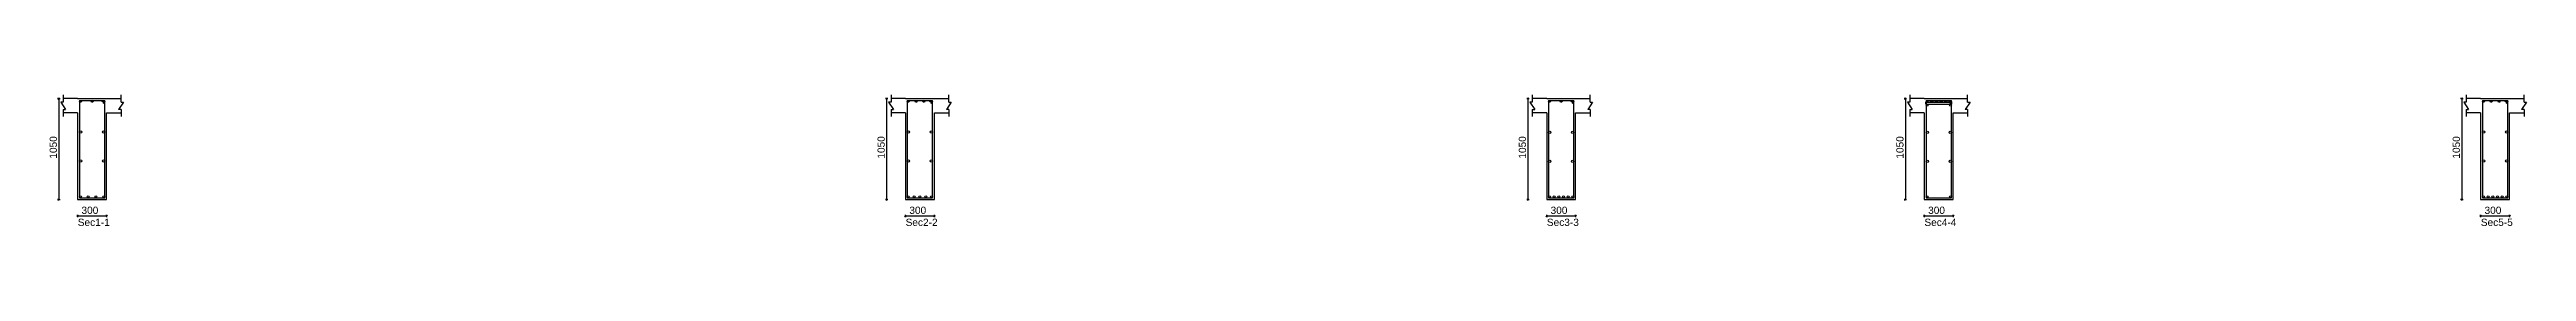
# Model space of a CAD drawing. Extents: x 0 to 98, y 3 to 248.
# Drawn here: x 5.38 to 31.07, y 130.22 to 131.58 of the extents above; entities that cross this region are included whole.
import ezdxf

# ---------------------------------------------------------------- set-up
doc = ezdxf.new("R2010")
doc.units = 0
for name, color, linetype in [('Beam_Cross_Label', 4, 'CONTINUOUS'), ('Beam_CrossSection', 2, 'CONTINUOUS'), ('dim_all', 7, 'CONTINUOUS'), ('main_botbars', 4, 'CONTINUOUS'), ('main_topbars', 4, 'CONTINUOUS'), ('Sidefacebar', 140, 'CONTINUOUS'), ('Spacerbar', 7, 'CONTINUOUS'), ('Stirrup_bar', 1, 'CONTINUOUS')]:
    doc.layers.add(name, color=color, linetype=linetype)
doc.styles.add('STRUDS_Arial', font='ARIAL.TTF', dxfattribs={"height": 0.04})

msp = doc.modelspace()

# ---------------------------------------------------------------- texts
at = {"layer": 'Beam_Cross_Label', "style": 'STRUDS_Arial'}
for s, p in [('Sec1-1', (5.6715, 130.218)), ('Sec2-2', (14.2565, 130.218)), ('Sec3-3', (20.9065, 130.218)), ('Sec4-4', (24.8215, 130.218)), ('Sec5-5', (30.5915, 130.218))]:
    msp.add_text(s, height=0.075, dxfattribs=at).set_placement(p)
at = {"layer": 'dim_all', "style": 'STRUDS_Arial'}
for p in [(5.455, 130.918), (14.04, 130.918), (20.69, 130.918), (24.605, 130.918), (30.375, 130.918)]:
    msp.add_text('1050', height=0.075, rotation=90, dxfattribs=at).set_placement(p)
for p in [(5.71, 130.343), (14.295, 130.343), (20.945, 130.343), (24.86, 130.343), (30.63, 130.343)]:
    msp.add_text('300', height=0.075, dxfattribs=at).set_placement(p)

# ---------------------------------------------------------------- linework, layer by layer
at = {"layer": 'Beam_CrossSection'}
for p, q in [((5.52, 131.58), (5.52, 131.505)), ((5.67, 131.543), (5.52, 131.543)), ((5.67, 131.543), (5.97, 131.543)), ((5.67, 131.543), (5.67, 131.543)), ((5.97, 131.543), (5.97, 131.543)), ((5.97, 131.543), (6.12, 131.543)), ((6.12, 131.505), (6.12, 131.58)), ((14.105, 131.58), (14.105, 131.505)), ((14.255, 131.543), (14.105, 131.543)), ((14.255, 131.543), (14.555, 131.543)), ((14.255, 131.543), (14.255, 131.543)), ((14.555, 131.543), (14.555, 131.543)), ((14.555, 131.543), (14.705, 131.543)), ((14.705, 131.505), (14.705, 131.58)), ((20.755, 131.58), (20.755, 131.505)), ((20.905, 131.543), (20.755, 131.543)), ((20.905, 131.543), (21.205, 131.543)), ((20.905, 131.543), (20.905, 131.543)), ((21.205, 131.543), (21.205, 131.543)), ((21.205, 131.543), (21.355, 131.543)), ((21.355, 131.505), (21.355, 131.58)), ((24.67, 131.58), (24.67, 131.505)), ((24.82, 131.543), (24.67, 131.543)), ((24.82, 131.543), (25.12, 131.543)), ((24.82, 131.543), (24.82, 131.543)), ((25.12, 131.543), (25.12, 131.543)), ((25.12, 131.543), (25.27, 131.543)), ((25.27, 131.505), (25.27, 131.58)), ((30.44, 131.58), (30.44, 131.505)), ((30.59, 131.543), (30.44, 131.543)), ((30.59, 131.543), (30.89, 131.543)), ((30.59, 131.543), (30.59, 131.543)), ((30.89, 131.543), (30.89, 131.543)), ((30.89, 131.543), (31.04, 131.543)), ((31.04, 131.505), (31.04, 131.58)), ((5.52, 131.505), (5.495, 131.505)), ((5.495, 131.505), (5.545, 131.43)), ((5.52, 131.43), (5.52, 131.355)), ((5.52, 131.43), (5.545, 131.43)), ((5.67, 131.393), (5.52, 131.393)), ((5.67, 131.393), (5.67, 130.493)), ((5.97, 130.493), (5.97, 131.393)), ((5.97, 131.393), (6.12, 131.393)), ((6.145, 131.505), (6.095, 131.43)), ((6.12, 131.43), (6.095, 131.43)), ((6.12, 131.505), (6.145, 131.505)), ((6.12, 131.43), (6.12, 131.355)), ((14.105, 131.505), (14.08, 131.505)), ((14.08, 131.505), (14.13, 131.43)), ((14.105, 131.43), (14.105, 131.355)), ((14.105, 131.43), (14.13, 131.43)), ((14.255, 131.393), (14.105, 131.393)), ((14.255, 131.393), (14.255, 130.493)), ((14.555, 130.493), (14.555, 131.393)), ((14.555, 131.393), (14.705, 131.393)), ((14.73, 131.505), (14.68, 131.43)), ((14.705, 131.43), (14.68, 131.43)), ((14.705, 131.505), (14.73, 131.505)), ((14.705, 131.43), (14.705, 131.355)), ((20.755, 131.505), (20.73, 131.505)), ((20.73, 131.505), (20.78, 131.43)), ((20.755, 131.43), (20.755, 131.355)), ((20.755, 131.43), (20.78, 131.43)), ((20.905, 131.393), (20.755, 131.393)), ((20.905, 131.393), (20.905, 130.493)), ((21.205, 130.493), (21.205, 131.393)), ((21.205, 131.393), (21.355, 131.393)), ((21.38, 131.505), (21.33, 131.43)), ((21.355, 131.43), (21.33, 131.43)), ((21.355, 131.505), (21.38, 131.505)), ((21.355, 131.43), (21.355, 131.355)), ((24.67, 131.505), (24.645, 131.505)), ((24.645, 131.505), (24.695, 131.43)), ((24.67, 131.43), (24.67, 131.355)), ((24.67, 131.43), (24.695, 131.43)), ((24.82, 131.393), (24.67, 131.393)), ((24.82, 131.393), (24.82, 130.493)), ((25.12, 130.493), (25.12, 131.393)), ((25.12, 131.393), (25.27, 131.393)), ((25.295, 131.505), (25.245, 131.43)), ((25.27, 131.43), (25.245, 131.43)), ((25.27, 131.505), (25.295, 131.505)), ((25.27, 131.43), (25.27, 131.355)), ((30.44, 131.505), (30.415, 131.505)), ((30.415, 131.505), (30.465, 131.43)), ((30.44, 131.43), (30.44, 131.355)), ((30.44, 131.43), (30.465, 131.43)), ((30.59, 131.393), (30.44, 131.393)), ((30.59, 131.393), (30.59, 130.493)), ((30.89, 130.493), (30.89, 131.393)), ((30.89, 131.393), (31.04, 131.393)), ((31.065, 131.505), (31.015, 131.43)), ((31.04, 131.43), (31.015, 131.43)), ((31.04, 131.505), (31.065, 131.505)), ((31.04, 131.43), (31.04, 131.355)), ((5.67, 130.493), (5.97, 130.493)), ((14.255, 130.493), (14.555, 130.493)), ((20.905, 130.493), (21.205, 130.493)), ((24.82, 130.493), (25.12, 130.493)), ((30.59, 130.493), (30.89, 130.493))]:
    msp.add_line(p, q, dxfattribs=at)
at = {"layer": 'dim_all'}
for p, q in [((5.475, 131.543), (5.4625, 131.543)), ((5.475, 131.543), (5.4662, 131.534)), ((5.475, 131.543), (5.4838, 131.551)), ((5.475, 131.543), (5.4875, 131.543)), ((5.475, 131.543), (5.475, 130.493)), ((14.06, 131.543), (14.0475, 131.543)), ((14.06, 131.543), (14.0512, 131.534)), ((14.06, 131.543), (14.0688, 131.551)), ((14.06, 131.543), (14.0725, 131.543)), ((14.06, 131.543), (14.06, 130.493)), ((20.71, 131.543), (20.6975, 131.543)), ((20.71, 131.543), (20.7012, 131.534)), ((20.71, 131.543), (20.7188, 131.551)), ((20.71, 131.543), (20.7225, 131.543)), ((20.71, 131.543), (20.71, 130.493)), ((24.625, 131.543), (24.6125, 131.543)), ((24.625, 131.543), (24.6162, 131.534)), ((24.625, 131.543), (24.6338, 131.551)), ((24.625, 131.543), (24.6375, 131.543)), ((24.625, 131.543), (24.625, 130.493)), ((30.395, 131.543), (30.3825, 131.543)), ((30.395, 131.543), (30.3862, 131.534)), ((30.395, 131.543), (30.4039, 131.551)), ((30.395, 131.543), (30.4075, 131.543)), ((30.395, 131.543), (30.395, 130.493)), ((5.475, 130.493), (5.4625, 130.493)), ((5.475, 130.493), (5.4662, 130.484)), ((5.475, 130.493), (5.4838, 130.501)), ((5.475, 130.493), (5.4875, 130.493)), ((14.06, 130.493), (14.0475, 130.493)), ((14.06, 130.493), (14.0512, 130.484)), ((14.06, 130.493), (14.0688, 130.501)), ((14.06, 130.493), (14.0725, 130.493)), ((20.71, 130.493), (20.6975, 130.493)), ((20.71, 130.493), (20.7012, 130.484)), ((20.71, 130.493), (20.7188, 130.501)), ((20.71, 130.493), (20.7225, 130.493)), ((24.625, 130.493), (24.6125, 130.493)), ((24.625, 130.493), (24.6162, 130.484)), ((24.625, 130.493), (24.6338, 130.501)), ((24.625, 130.493), (24.6375, 130.493)), ((30.395, 130.493), (30.3825, 130.493)), ((30.395, 130.493), (30.3862, 130.484)), ((30.395, 130.493), (30.4039, 130.501)), ((30.395, 130.493), (30.4075, 130.493)), ((5.67, 130.323), (5.6612, 130.314)), ((5.67, 130.323), (5.67, 130.335)), ((5.67, 130.323), (5.6788, 130.331)), ((5.67, 130.323), (5.67, 130.31)), ((5.67, 130.323), (5.97, 130.323)), ((5.97, 130.323), (5.9612, 130.314)), ((5.97, 130.323), (5.97, 130.335)), ((5.97, 130.323), (5.9788, 130.331)), ((5.97, 130.323), (5.97, 130.31)), ((14.255, 130.323), (14.2462, 130.314)), ((14.255, 130.323), (14.255, 130.335)), ((14.255, 130.323), (14.2638, 130.331)), ((14.255, 130.323), (14.255, 130.31)), ((14.255, 130.323), (14.555, 130.323)), ((14.555, 130.323), (14.5462, 130.314)), ((14.555, 130.323), (14.555, 130.335)), ((14.555, 130.323), (14.5638, 130.331)), ((14.555, 130.323), (14.555, 130.31)), ((20.905, 130.323), (20.8962, 130.314)), ((20.905, 130.323), (20.905, 130.335)), ((20.905, 130.323), (20.9138, 130.331)), ((20.905, 130.323), (20.905, 130.31)), ((20.905, 130.323), (21.205, 130.323)), ((21.205, 130.323), (21.1962, 130.314)), ((21.205, 130.323), (21.205, 130.335)), ((21.205, 130.323), (21.2138, 130.331)), ((21.205, 130.323), (21.205, 130.31)), ((24.82, 130.323), (24.8112, 130.314)), ((24.82, 130.323), (24.82, 130.335)), ((24.82, 130.323), (24.8288, 130.331)), ((24.82, 130.323), (24.82, 130.31)), ((24.82, 130.323), (25.12, 130.323)), ((25.12, 130.323), (25.1112, 130.314)), ((25.12, 130.323), (25.12, 130.335)), ((25.12, 130.323), (25.1288, 130.331)), ((25.12, 130.323), (25.12, 130.31)), ((30.59, 130.323), (30.5812, 130.314)), ((30.59, 130.323), (30.59, 130.335)), ((30.59, 130.323), (30.5989, 130.331)), ((30.59, 130.323), (30.59, 130.31)), ((30.59, 130.323), (30.89, 130.323)), ((30.89, 130.323), (30.8812, 130.314)), ((30.89, 130.323), (30.89, 130.335)), ((30.89, 130.323), (30.8988, 130.331)), ((30.89, 130.323), (30.89, 130.31))]:
    msp.add_line(p, q, dxfattribs=at)
at = {"layer": 'main_botbars'}
for centre in [(5.6988, 130.521), (5.7796, 130.521), (5.8604, 130.521), (5.9413, 130.521), (14.2838, 130.521), (14.3444, 130.521), (14.405, 130.521), (14.4656, 130.521), (14.5263, 130.521), (20.9338, 130.521), (20.9823, 130.521), (21.0308, 130.521), (21.0793, 130.521), (21.1278, 130.521), (21.1763, 130.521), (24.8488, 130.521), (25.0913, 130.521), (30.6188, 130.521), (30.6673, 130.521), (30.7158, 130.521), (30.7643, 130.521), (30.8128, 130.521), (30.8613, 130.521)]:
    msp.add_circle(centre, 0.01, dxfattribs=at)
at = {"layer": 'main_topbars'}
for centre in [(5.6988, 131.514), (5.82, 131.514), (5.9413, 131.514), (14.2838, 131.514), (14.3646, 131.514), (14.4454, 131.514), (14.5263, 131.514), (20.9338, 131.514), (21.055, 131.514), (21.1763, 131.514), (24.8488, 131.514), (24.8973, 131.514), (24.9458, 131.514), (24.9943, 131.514), (25.0428, 131.514), (25.0913, 131.514), (30.6188, 131.514), (30.6996, 131.514), (30.7804, 131.514), (30.8613, 131.514), (24.8488, 131.474), (25.0913, 131.474)]:
    msp.add_circle(centre, 0.01, dxfattribs=at)
at = {"layer": 'Sidefacebar'}
for centre in [(5.701, 131.194), (5.939, 131.194), (14.286, 131.194), (14.524, 131.194), (20.936, 131.19), (21.174, 131.19), (24.851, 131.19), (25.089, 131.19), (30.621, 131.194), (30.859, 131.194), (5.701, 130.894), (5.939, 130.894), (14.286, 130.894), (14.524, 130.894), (20.936, 130.89), (21.174, 130.89), (24.851, 130.89), (25.089, 130.89), (30.621, 130.894), (30.859, 130.894)]:
    msp.add_circle(centre, 0.012, dxfattribs=at)
at = {"layer": 'Spacerbar'}
for p, q in [((24.8358, 131.484), (24.8358, 131.504)), ((24.8358, 131.504), (25.1043, 131.504)), ((24.8358, 131.484), (25.1043, 131.484)), ((25.1043, 131.484), (25.1043, 131.504))]:
    msp.add_line(p, q, dxfattribs=at)
at = {"layer": 'Stirrup_bar'}
for p, q in [((5.6887, 131.524), (5.6887, 130.511)), ((5.6887, 131.524), (5.9512, 131.524)), ((5.9342, 131.521), (5.92, 131.507)), ((5.9512, 130.511), (5.9512, 131.524)), ((14.2738, 131.524), (14.2738, 130.511)), ((14.2738, 131.524), (14.5363, 131.524)), ((14.5192, 131.521), (14.505, 131.507)), ((14.5363, 130.511), (14.5363, 131.524)), ((20.9238, 131.524), (20.9238, 130.511)), ((20.9238, 131.524), (21.1863, 131.524)), ((21.1692, 131.521), (21.155, 131.507)), ((21.1863, 130.511), (21.1863, 131.524)), ((24.8388, 131.524), (24.8388, 130.511)), ((24.8388, 131.524), (25.1013, 131.524)), ((25.0842, 131.521), (25.07, 131.507)), ((25.1013, 130.511), (25.1013, 131.524)), ((30.6088, 131.524), (30.6088, 130.511)), ((30.6088, 131.524), (30.8713, 131.524)), ((30.8542, 131.521), (30.84, 131.507)), ((30.8713, 130.511), (30.8713, 131.524)), ((5.9483, 131.507), (5.9342, 131.493)), ((14.5333, 131.507), (14.5192, 131.493)), ((21.1833, 131.507), (21.1692, 131.493)), ((25.0983, 131.507), (25.0842, 131.493)), ((30.8683, 131.507), (30.8542, 131.493)), ((5.6887, 130.511), (5.9512, 130.511)), ((14.2738, 130.511), (14.5363, 130.511)), ((20.9238, 130.511), (21.1863, 130.511)), ((24.8388, 130.511), (25.1013, 130.511)), ((30.6088, 130.511), (30.8713, 130.511))]:
    msp.add_line(p, q, dxfattribs=at)

msp.set_redraw_order([(e.dxf.handle, doc.entitydb.next_handle()) for e in msp.query("TEXT MTEXT ATTDEF DIMENSION ARC_DIMENSION")])  # texts and dimensions are drawn at this point

doc.saveas('drawing.dxf')
